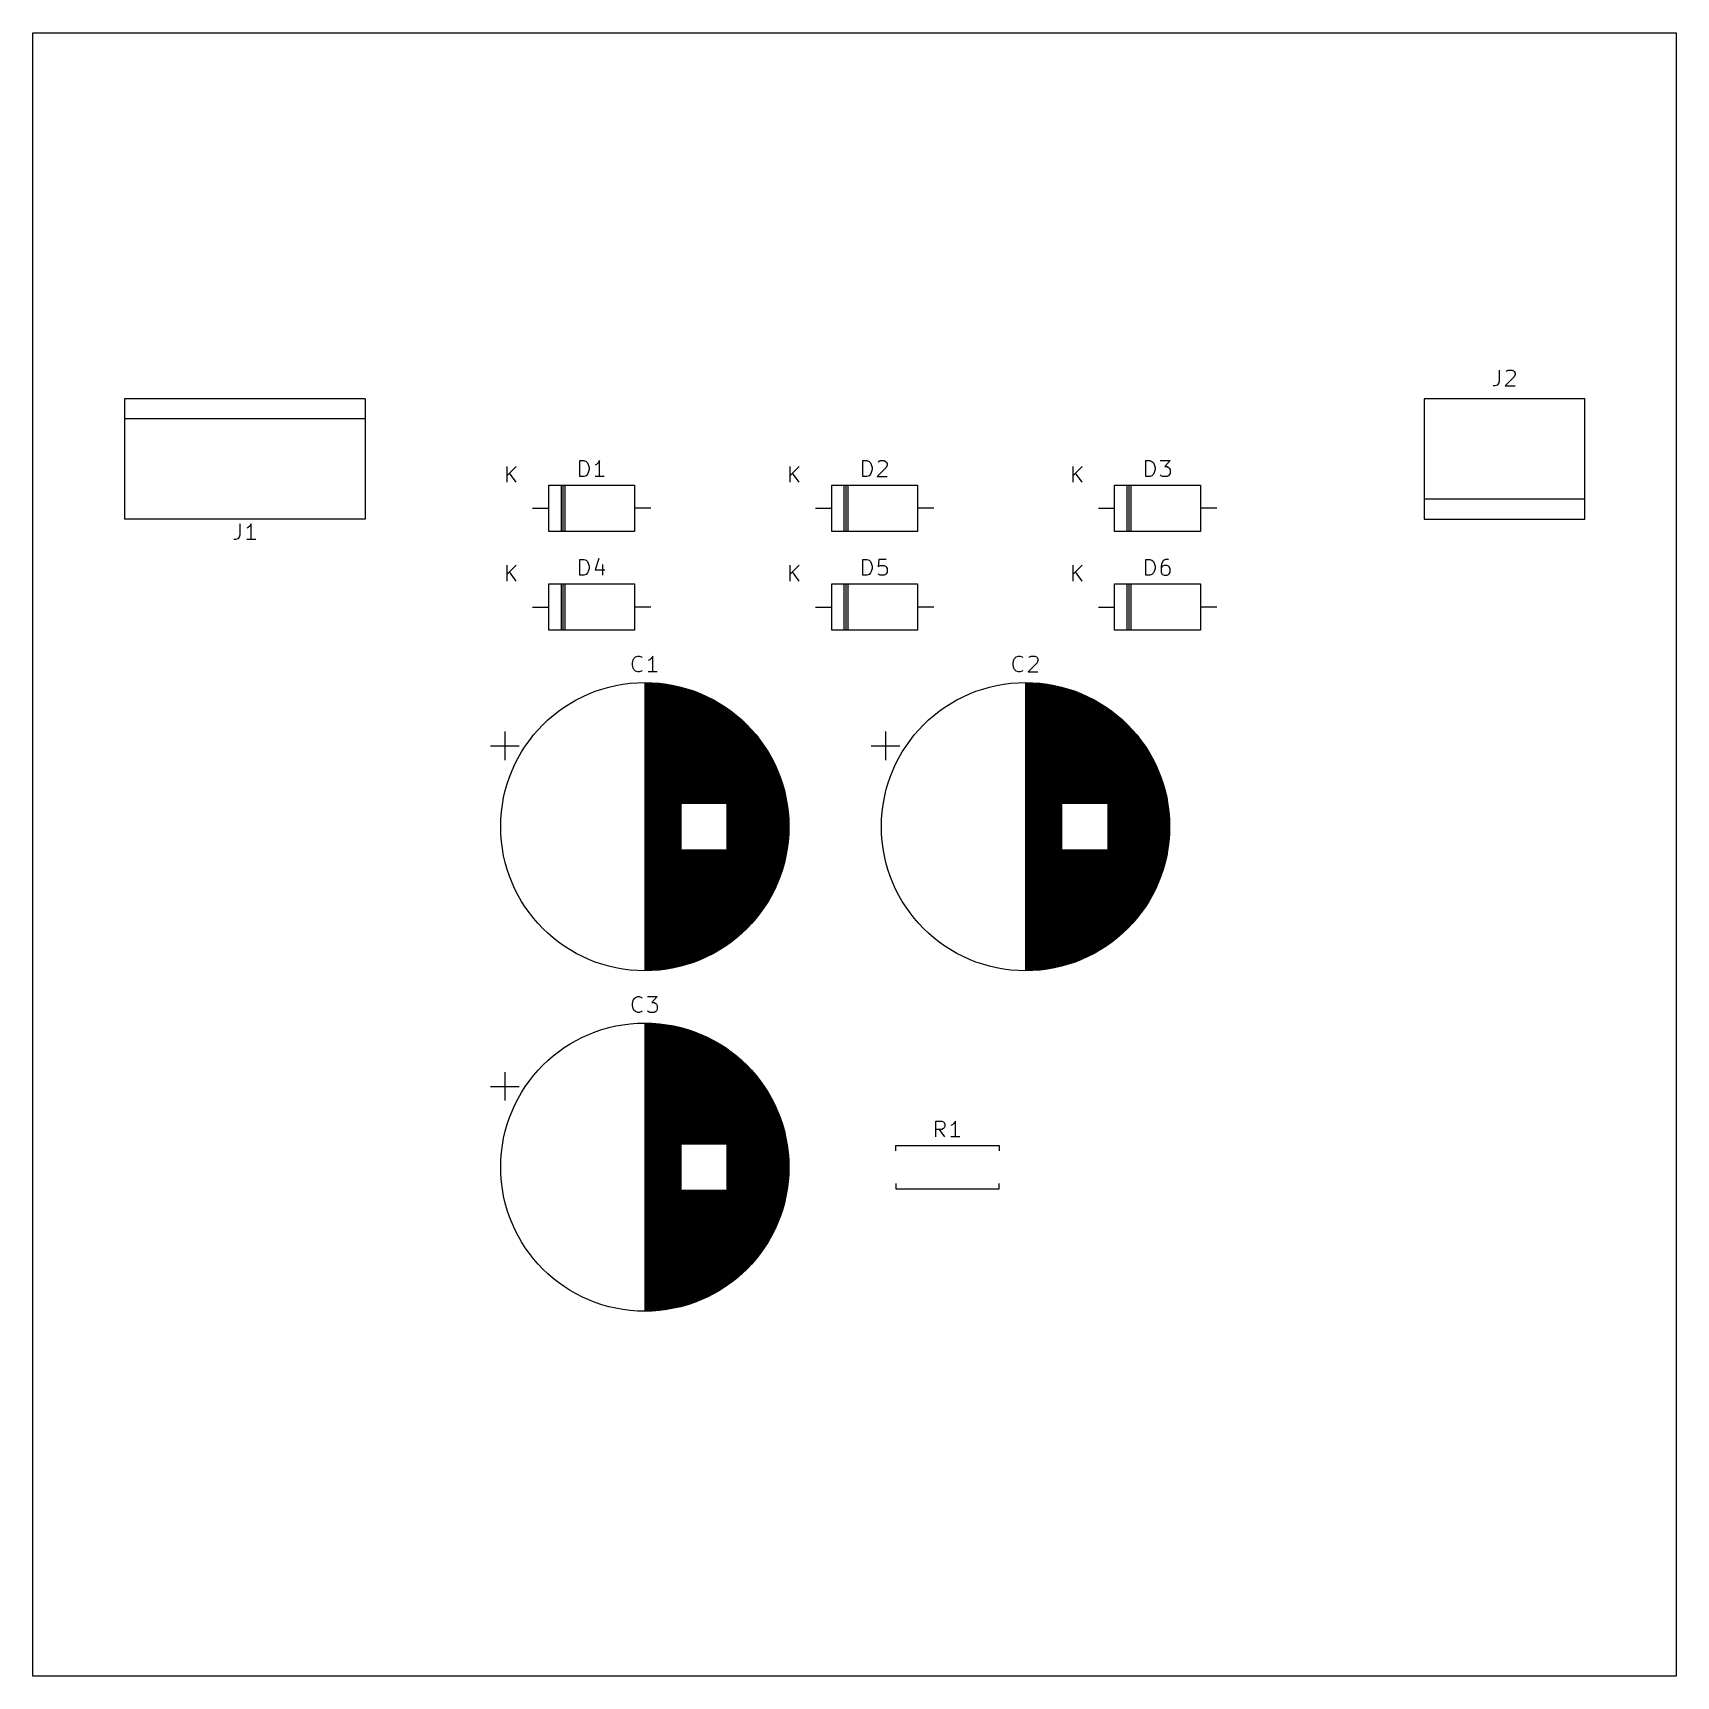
# Model space of a CAD drawing. Extents: x 20 to 124, y -124 to -20.
import ezdxf

# ---------------------------------------------------------------- set-up
doc = ezdxf.new("R2010")
doc.units = 0
doc.layers.add('LYELLOW', color=51, linetype='CONTINUOUS')
doc.layers.add('WHITE', color=7, linetype='CONTINUOUS')

msp = doc.modelspace()

# ---------------------------------------------------------------- linework, layer by layer
at = {"layer": 'LYELLOW', "linetype": 'CONTINUOUS'}
for p, q in [((112.806666, -41.337319), (112.806666, -42.051604)), ((113.235238, -41.432557), (113.282857, -41.384938)), ((113.282857, -41.384938), (113.378095, -41.337319)), ((113.378095, -41.337319), (113.61619, -41.337319)), ((113.61619, -41.337319), (113.711428, -41.384938)), ((113.711428, -41.384938), (113.759047, -41.432557)), ((113.759047, -41.432557), (113.806666, -41.527795)), ((113.806666, -41.527795), (113.806666, -41.623033)), ((112.520952, -42.337319), (112.425714, -42.337319)), ((112.663809, -42.2897), (112.520952, -42.337319)), ((112.759047, -42.194461), (112.663809, -42.2897)), ((112.806666, -42.051604), (112.759047, -42.194461)), ((113.759047, -41.76589), (113.187619, -42.337319)), ((113.187619, -42.337319), (113.806666, -42.337319)), ((113.806666, -41.623033), (113.759047, -41.76589)), ((25.79, -43.1525), (25.79, -50.7725)), ((41.03, -43.1525), (25.79, -43.1525)), ((41.03, -43.1525), (41.03, -50.7725)), ((108.06, -43.1525), (108.06, -50.7725)), ((118.22, -43.1525), (108.06, -43.1525)), ((118.22, -50.7725), (118.22, -43.1525)), ((41.03, -44.4225), (25.79, -44.4225)), ((50.023095, -48.442319), (50.023095, -47.442319)), ((50.594523, -47.442319), (50.023095, -48.013747)), ((54.626905, -48.072319), (54.626905, -47.072319)), ((54.626905, -47.072319), (54.865, -47.072319)), ((54.865, -47.072319), (55.007857, -47.119938)), ((55.007857, -47.119938), (55.103095, -47.215176)), ((55.103095, -47.215176), (55.150714, -47.310414)), ((55.150714, -47.834223), (55.103095, -47.929461)), ((55.150714, -47.310414), (55.198333, -47.50089)), ((55.198333, -47.643747), (55.150714, -47.834223)), ((55.198333, -47.50089), (55.198333, -47.643747)), ((55.674524, -47.310414), (55.579286, -47.358033)), ((55.769762, -47.215176), (55.674524, -47.310414)), ((55.865, -47.072319), (55.769762, -47.215176)), ((55.865, -48.072319), (55.865, -47.072319)), ((67.933095, -48.442319), (67.933095, -47.442319)), ((68.504523, -47.442319), (67.933095, -48.013747)), ((72.536905, -48.072319), (72.536905, -47.072319)), ((72.536905, -47.072319), (72.775, -47.072319)), ((72.775, -47.072319), (72.917857, -47.119938)), ((72.917857, -47.119938), (73.013095, -47.215176)), ((73.013095, -47.215176), (73.060714, -47.310414)), ((73.060714, -47.834223), (73.013095, -47.929461)), ((73.060714, -47.310414), (73.108333, -47.50089)), ((73.108333, -47.643747), (73.060714, -47.834223)), ((73.108333, -47.50089), (73.108333, -47.643747)), ((74.013095, -47.50089), (73.441667, -48.072319)), ((73.489286, -47.167557), (73.536905, -47.119938)), ((73.536905, -47.119938), (73.632143, -47.072319)), ((73.632143, -47.072319), (73.870238, -47.072319)), ((73.870238, -47.072319), (73.965476, -47.119938)), ((73.965476, -47.119938), (74.013095, -47.167557)), ((74.013095, -47.167557), (74.060714, -47.262795)), ((74.060714, -47.358033), (74.013095, -47.50089)), ((74.060714, -47.262795), (74.060714, -47.358033)), ((85.843095, -48.442319), (85.843095, -47.442319)), ((86.414523, -47.442319), (85.843095, -48.013747)), ((90.446905, -48.072319), (90.446905, -47.072319)), ((90.446905, -47.072319), (90.685, -47.072319)), ((90.685, -47.072319), (90.827857, -47.119938)), ((90.827857, -47.119938), (90.923095, -47.215176)), ((90.923095, -47.215176), (90.970714, -47.310414)), ((90.970714, -47.834223), (90.923095, -47.929461)), ((90.970714, -47.310414), (91.018333, -47.50089)), ((91.018333, -47.643747), (90.970714, -47.834223)), ((91.018333, -47.50089), (91.018333, -47.643747)), ((91.351667, -47.072319), (91.970714, -47.072319)), ((91.970714, -47.072319), (91.637381, -47.453271)), ((91.637381, -47.453271), (91.780238, -47.453271)), ((91.780238, -47.453271), (91.875476, -47.50089)), ((91.875476, -47.50089), (91.923095, -47.548509)), ((91.923095, -47.548509), (91.970714, -47.643747)), ((91.970714, -47.643747), (91.970714, -47.881842)), ((50.594523, -48.442319), (50.165952, -47.87089)), ((52.645, -48.6175), (58.085, -48.6175)), ((52.645, -51.5575), (52.645, -48.6175)), ((53.425, -48.6175), (53.425, -51.5575)), ((53.545, -48.6175), (53.545, -51.5575)), ((53.665, -48.6175), (53.665, -51.5575)), ((54.865, -48.072319), (54.626905, -48.072319)), ((55.007857, -48.0247), (54.865, -48.072319)), ((55.103095, -47.929461), (55.007857, -48.0247)), ((56.150714, -48.072319), (55.579286, -48.072319)), ((58.085, -48.6175), (58.085, -51.5575)), ((68.504523, -48.442319), (68.075952, -47.87089)), ((70.555, -48.6175), (75.995, -48.6175)), ((70.555, -51.5575), (70.555, -48.6175)), ((71.335, -48.6175), (71.335, -51.5575)), ((71.455, -48.6175), (71.455, -51.5575)), ((71.575, -48.6175), (71.575, -51.5575)), ((72.775, -48.072319), (72.536905, -48.072319)), ((72.917857, -48.0247), (72.775, -48.072319)), ((73.013095, -47.929461), (72.917857, -48.0247)), ((73.441667, -48.072319), (74.060714, -48.072319)), ((75.995, -48.6175), (75.995, -51.5575)), ((86.414523, -48.442319), (85.985952, -47.87089)), ((88.465, -48.6175), (93.905, -48.6175)), ((88.465, -51.5575), (88.465, -48.6175)), ((89.245, -48.6175), (89.245, -51.5575)), ((89.365, -48.6175), (89.365, -51.5575)), ((89.485, -48.6175), (89.485, -51.5575)), ((90.685, -48.072319), (90.446905, -48.072319)), ((90.827857, -48.0247), (90.685, -48.072319)), ((90.923095, -47.929461), (90.827857, -48.0247)), ((91.399286, -48.0247), (91.351667, -47.97708)), ((91.494524, -48.072319), (91.399286, -48.0247)), ((91.780238, -48.072319), (91.494524, -48.072319)), ((91.875476, -48.0247), (91.780238, -48.072319)), ((91.923095, -47.97708), (91.875476, -48.0247)), ((91.970714, -47.881842), (91.923095, -47.97708)), ((93.905, -48.6175), (93.905, -51.5575)), ((118.22, -49.5025), (108.06, -49.5025)), ((41.03, -50.7725), (25.79, -50.7725)), ((51.625, -50.0875), (52.645, -50.0875)), ((59.105, -50.0875), (58.085, -50.0875)), ((69.535, -50.0875), (70.555, -50.0875)), ((77.015, -50.0875), (75.995, -50.0875)), ((87.445, -50.0875), (88.465, -50.0875)), ((94.925, -50.0875), (93.905, -50.0875)), ((108.06, -50.7725), (118.22, -50.7725)), ((33.059047, -51.924461), (32.963809, -52.0197)), ((33.106666, -51.781604), (33.059047, -51.924461)), ((33.106666, -51.067319), (33.106666, -51.781604)), ((33.630476, -51.305414), (33.535238, -51.353033)), ((33.725714, -51.210176), (33.630476, -51.305414)), ((33.820952, -51.067319), (33.725714, -51.210176)), ((33.820952, -52.067319), (33.820952, -51.067319)), ((58.085, -51.5575), (52.645, -51.5575)), ((75.995, -51.5575), (70.555, -51.5575)), ((93.905, -51.5575), (88.465, -51.5575)), ((32.820952, -52.067319), (32.725714, -52.067319)), ((32.963809, -52.0197), (32.820952, -52.067319)), ((34.106666, -52.067319), (33.535238, -52.067319)), ((50.023095, -54.692319), (50.023095, -53.692319)), ((50.594523, -53.692319), (50.023095, -54.263747)), ((54.626905, -54.322319), (54.626905, -53.322319)), ((54.626905, -53.322319), (54.865, -53.322319)), ((54.865, -53.322319), (55.007857, -53.369938)), ((55.007857, -53.369938), (55.103095, -53.465176)), ((55.103095, -53.465176), (55.150714, -53.560414)), ((55.150714, -53.560414), (55.198333, -53.75089)), ((55.198333, -53.893747), (55.150714, -54.084223)), ((55.198333, -53.75089), (55.198333, -53.893747)), ((55.817381, -53.2747), (55.579286, -53.988985)), ((55.579286, -53.988985), (56.198333, -53.988985)), ((56.055476, -53.655652), (56.055476, -54.322319)), ((67.933095, -54.692319), (67.933095, -53.692319)), ((68.504523, -53.692319), (67.933095, -54.263747)), ((72.536905, -54.322319), (72.536905, -53.322319)), ((72.536905, -53.322319), (72.775, -53.322319)), ((72.775, -53.322319), (72.917857, -53.369938)), ((72.917857, -53.369938), (73.013095, -53.465176)), ((73.013095, -53.465176), (73.060714, -53.560414)), ((73.060714, -53.560414), (73.108333, -53.75089)), ((73.108333, -53.893747), (73.060714, -54.084223)), ((73.108333, -53.75089), (73.108333, -53.893747)), ((73.536905, -53.322319), (73.489286, -53.798509)), ((73.489286, -53.798509), (73.536905, -53.75089)), ((74.013095, -53.322319), (73.536905, -53.322319)), ((73.536905, -53.75089), (73.632143, -53.703271)), ((73.632143, -53.703271), (73.870238, -53.703271)), ((73.870238, -53.703271), (73.965476, -53.75089)), ((73.965476, -53.75089), (74.013095, -53.798509)), ((74.013095, -53.798509), (74.060714, -53.893747)), ((74.060714, -53.893747), (74.060714, -54.131842)), ((85.843095, -54.692319), (85.843095, -53.692319)), ((86.414523, -53.692319), (85.843095, -54.263747)), ((90.446905, -54.322319), (90.446905, -53.322319)), ((90.446905, -53.322319), (90.685, -53.322319)), ((90.685, -53.322319), (90.827857, -53.369938)), ((90.827857, -53.369938), (90.923095, -53.465176)), ((90.923095, -53.465176), (90.970714, -53.560414)), ((90.970714, -53.560414), (91.018333, -53.75089)), ((91.018333, -53.893747), (90.970714, -54.084223)), ((91.018333, -53.75089), (91.018333, -53.893747)), ((91.446905, -53.560414), (91.399286, -53.75089)), ((91.399286, -53.75089), (91.399286, -54.131842)), ((91.446905, -53.798509), (91.399286, -53.893747)), ((91.542143, -53.417557), (91.446905, -53.560414)), ((91.494524, -53.75089), (91.446905, -53.798509)), ((91.589762, -53.703271), (91.494524, -53.75089)), ((91.589762, -53.369938), (91.542143, -53.417557)), ((91.685, -53.322319), (91.589762, -53.369938)), ((91.780238, -53.703271), (91.589762, -53.703271)), ((91.875476, -53.322319), (91.685, -53.322319)), ((91.875476, -53.75089), (91.780238, -53.703271)), ((91.923095, -53.798509), (91.875476, -53.75089)), ((91.970714, -53.893747), (91.923095, -53.798509)), ((91.970714, -54.131842), (91.970714, -53.893747)), ((50.594523, -54.692319), (50.165952, -54.12089)), ((52.645, -54.8675), (58.085, -54.8675)), ((52.645, -57.8075), (52.645, -54.8675)), ((53.425, -54.8675), (53.425, -57.8075)), ((53.545, -54.8675), (53.545, -57.8075)), ((53.665, -54.8675), (53.665, -57.8075)), ((54.865, -54.322319), (54.626905, -54.322319)), ((55.007857, -54.2747), (54.865, -54.322319)), ((55.103095, -54.179461), (55.007857, -54.2747)), ((55.150714, -54.084223), (55.103095, -54.179461)), ((58.085, -54.8675), (58.085, -57.8075)), ((68.504523, -54.692319), (68.075952, -54.12089)), ((70.555, -54.8675), (75.995, -54.8675)), ((70.555, -57.8075), (70.555, -54.8675)), ((71.335, -54.8675), (71.335, -57.8075)), ((71.455, -54.8675), (71.455, -57.8075)), ((71.575, -54.8675), (71.575, -57.8075)), ((72.775, -54.322319), (72.536905, -54.322319)), ((72.917857, -54.2747), (72.775, -54.322319)), ((73.013095, -54.179461), (72.917857, -54.2747)), ((73.060714, -54.084223), (73.013095, -54.179461)), ((73.536905, -54.2747), (73.489286, -54.22708)), ((73.632143, -54.322319), (73.536905, -54.2747)), ((73.870238, -54.322319), (73.632143, -54.322319)), ((73.965476, -54.2747), (73.870238, -54.322319)), ((74.013095, -54.22708), (73.965476, -54.2747)), ((74.060714, -54.131842), (74.013095, -54.22708)), ((75.995, -54.8675), (75.995, -57.8075)), ((86.414523, -54.692319), (85.985952, -54.12089)), ((88.465, -54.8675), (93.905, -54.8675)), ((88.465, -57.8075), (88.465, -54.8675)), ((89.245, -54.8675), (89.245, -57.8075)), ((89.365, -54.8675), (89.365, -57.8075)), ((89.485, -54.8675), (89.485, -57.8075)), ((90.685, -54.322319), (90.446905, -54.322319)), ((90.827857, -54.2747), (90.685, -54.322319)), ((90.923095, -54.179461), (90.827857, -54.2747)), ((90.970714, -54.084223), (90.923095, -54.179461)), ((91.399286, -54.131842), (91.446905, -54.22708)), ((91.446905, -54.22708), (91.494524, -54.2747)), ((91.494524, -54.2747), (91.589762, -54.322319)), ((91.589762, -54.322319), (91.780238, -54.322319)), ((91.780238, -54.322319), (91.875476, -54.2747)), ((91.875476, -54.2747), (91.923095, -54.22708)), ((91.923095, -54.22708), (91.970714, -54.131842)), ((93.905, -54.8675), (93.905, -57.8075)), ((51.625, -56.3375), (52.645, -56.3375)), ((59.105, -56.3375), (58.085, -56.3375)), ((69.535, -56.3375), (70.555, -56.3375)), ((77.015, -56.3375), (75.995, -56.3375)), ((87.445, -56.3375), (88.465, -56.3375)), ((94.925, -56.3375), (93.905, -56.3375)), ((58.085, -57.8075), (52.645, -57.8075)), ((75.995, -57.8075), (70.555, -57.8075)), ((93.905, -57.8075), (88.465, -57.8075)), ((57.943686, -59.87089), (57.991305, -59.680414)), ((57.943686, -60.013747), (57.943686, -59.87089)), ((57.991305, -60.204223), (57.943686, -60.013747)), ((57.991305, -59.680414), (58.038924, -59.585176)), ((58.038924, -60.299461), (57.991305, -60.204223)), ((58.038924, -59.585176), (58.134162, -59.489938)), ((58.134162, -60.3947), (58.038924, -60.299461)), ((58.134162, -59.489938), (58.277019, -59.442319)), ((58.277019, -59.442319), (58.372257, -59.442319)), ((58.372257, -59.442319), (58.515114, -59.489938)), ((58.515114, -59.489938), (58.562733, -59.537557)), ((59.038924, -59.680414), (58.943686, -59.728033)), ((59.134162, -59.585176), (59.038924, -59.680414)), ((59.2294, -59.442319), (59.134162, -59.585176)), ((59.2294, -60.442319), (59.2294, -59.442319)), ((82.038186, -59.87089), (82.085805, -59.680414)), ((82.038186, -60.013747), (82.038186, -59.87089)), ((82.085805, -60.204223), (82.038186, -60.013747)), ((82.085805, -59.680414), (82.133424, -59.585176)), ((82.133424, -60.299461), (82.085805, -60.204223)), ((82.133424, -59.585176), (82.228662, -59.489938)), ((82.228662, -60.3947), (82.133424, -60.299461)), ((82.228662, -59.489938), (82.371519, -59.442319)), ((82.371519, -59.442319), (82.466757, -59.442319)), ((82.466757, -59.442319), (82.609614, -59.489938)), ((82.609614, -59.489938), (82.657233, -59.537557)), ((83.561995, -59.87089), (82.990567, -60.442319)), ((83.038186, -59.537557), (83.085805, -59.489938)), ((83.085805, -59.489938), (83.181043, -59.442319)), ((83.181043, -59.442319), (83.419138, -59.442319)), ((83.419138, -59.442319), (83.514376, -59.489938)), ((83.514376, -59.489938), (83.561995, -59.537557)), ((83.561995, -59.537557), (83.609614, -59.632795)), ((83.609614, -59.728033), (83.561995, -59.87089)), ((83.609614, -59.632795), (83.609614, -59.728033)), ((58.277019, -60.442319), (58.134162, -60.3947)), ((58.372257, -60.442319), (58.277019, -60.442319)), ((58.515114, -60.3947), (58.372257, -60.442319)), ((58.562733, -60.34708), (58.515114, -60.3947)), ((58.7294, -61.1575), (58.7294, -79.3175)), ((58.7694, -61.1575), (58.7694, -79.3175)), ((58.8094, -61.1575), (58.8094, -79.3175)), ((58.8494, -61.1585), (58.8494, -79.3165)), ((58.8894, -61.1585), (58.8894, -79.3165)), ((58.9294, -61.1595), (58.9294, -79.3155)), ((59.515114, -60.442319), (58.943686, -60.442319)), ((58.9694, -61.1605), (58.9694, -79.3145)), ((59.0094, -61.1615), (59.0094, -79.3135)), ((59.0494, -61.1635), (59.0494, -79.3115)), ((59.0894, -61.1645), (59.0894, -79.3105)), ((59.1294, -61.1665), (59.1294, -79.3085)), ((59.1694, -61.1685), (59.1694, -79.3065)), ((59.2094, -61.1705), (59.2094, -79.3045)), ((59.2494, -61.1725), (59.2494, -79.3025)), ((59.2894, -61.1745), (59.2894, -79.3005)), ((59.3294, -61.1775), (59.3294, -79.2975)), ((59.3694, -61.1795), (59.3694, -79.2955)), ((59.4094, -61.1825), (59.4094, -79.2925)), ((59.4494, -61.1855), (59.4494, -79.2895)), ((59.4894, -61.1895), (59.4894, -79.2855)), ((59.5294, -61.1925), (59.5294, -79.2825)), ((59.5694, -61.1965), (59.5694, -79.2785)), ((59.6094, -61.2005), (59.6094, -79.2745)), ((59.6494, -61.2045), (59.6494, -79.2705)), ((59.6894, -61.2085), (59.6894, -79.2665)), ((59.7294, -61.2125), (59.7294, -79.2625)), ((59.7694, -61.2165), (59.7694, -79.2585)), ((59.8094, -61.2215), (59.8094, -79.2535)), ((59.8494, -61.2265), (59.8494, -79.2485)), ((59.8894, -61.2315), (59.8894, -79.2435)), ((59.9294, -61.2365), (59.9294, -79.2385)), ((59.9694, -61.2425), (59.9694, -79.2325)), ((60.0094, -61.2475), (60.0094, -79.2275)), ((60.0494, -61.2535), (60.0494, -79.2215)), ((60.0894, -61.2595), (60.0894, -79.2155)), ((60.1294, -61.2655), (60.1294, -79.2095)), ((60.1694, -61.2715), (60.1694, -79.2035)), ((60.2094, -61.2785), (60.2094, -79.1965)), ((60.2494, -61.2855), (60.2494, -79.1895)), ((60.2894, -61.2915), (60.2894, -79.1835)), ((60.3294, -61.2985), (60.3294, -79.1765)), ((60.3694, -61.3065), (60.3694, -79.1685)), ((60.4094, -61.3135), (60.4094, -79.1615)), ((60.4494, -61.3215), (60.4494, -79.1535)), ((60.4894, -61.3285), (60.4894, -79.1465)), ((60.5294, -61.3365), (60.5294, -79.1385)), ((60.5694, -61.3455), (60.5694, -79.1295)), ((60.6094, -61.3535), (60.6094, -79.1215)), ((82.371519, -60.442319), (82.228662, -60.3947)), ((82.466757, -60.442319), (82.371519, -60.442319)), ((82.609614, -60.3947), (82.466757, -60.442319)), ((82.657233, -60.34708), (82.609614, -60.3947)), ((82.8239, -61.1575), (82.8239, -79.3175)), ((82.8639, -61.1575), (82.8639, -79.3175)), ((82.9039, -61.1575), (82.9039, -79.3175)), ((82.9439, -61.1585), (82.9439, -79.3165)), ((82.9839, -61.1585), (82.9839, -79.3165)), ((82.990567, -60.442319), (83.609614, -60.442319)), ((83.0239, -61.1595), (83.0239, -79.3155)), ((83.0639, -61.1605), (83.0639, -79.3145)), ((83.1039, -61.1615), (83.1039, -79.3135)), ((83.1439, -61.1635), (83.1439, -79.3115)), ((83.1839, -61.1645), (83.1839, -79.3105)), ((83.2239, -61.1665), (83.2239, -79.3085)), ((83.2639, -61.1685), (83.2639, -79.3065)), ((83.3039, -61.1705), (83.3039, -79.3045)), ((83.3439, -61.1725), (83.3439, -79.3025)), ((83.3839, -61.1745), (83.3839, -79.3005)), ((83.4239, -61.1775), (83.4239, -79.2975)), ((83.4639, -61.1795), (83.4639, -79.2955)), ((83.5039, -61.1825), (83.5039, -79.2925)), ((83.5439, -61.1855), (83.5439, -79.2895)), ((83.5839, -61.1895), (83.5839, -79.2855)), ((83.6239, -61.1925), (83.6239, -79.2825)), ((83.6639, -61.1965), (83.6639, -79.2785)), ((83.7039, -61.2005), (83.7039, -79.2745)), ((83.7439, -61.2045), (83.7439, -79.2705)), ((83.7839, -61.2085), (83.7839, -79.2665)), ((83.8239, -61.2125), (83.8239, -79.2625)), ((83.8639, -61.2165), (83.8639, -79.2585)), ((83.9039, -61.2215), (83.9039, -79.2535)), ((83.9439, -61.2265), (83.9439, -79.2485)), ((83.9839, -61.2315), (83.9839, -79.2435)), ((84.0239, -61.2365), (84.0239, -79.2385)), ((84.0639, -61.2425), (84.0639, -79.2325)), ((84.1039, -61.2475), (84.1039, -79.2275)), ((84.1439, -61.2535), (84.1439, -79.2215)), ((84.1839, -61.2595), (84.1839, -79.2155)), ((84.2239, -61.2655), (84.2239, -79.2095)), ((84.2639, -61.2715), (84.2639, -79.2035)), ((84.3039, -61.2785), (84.3039, -79.1965)), ((84.3439, -61.2855), (84.3439, -79.1895)), ((84.3839, -61.2915), (84.3839, -79.1835)), ((84.4239, -61.2985), (84.4239, -79.1765)), ((84.4639, -61.3065), (84.4639, -79.1685)), ((84.5039, -61.3135), (84.5039, -79.1615)), ((84.5439, -61.3215), (84.5439, -79.1535)), ((84.5839, -61.3285), (84.5839, -79.1465)), ((84.6239, -61.3365), (84.6239, -79.1385)), ((84.6639, -61.3455), (84.6639, -79.1295)), ((84.7039, -61.3535), (84.7039, -79.1215)), ((60.6494, -61.3615), (60.6494, -79.1135)), ((60.6894, -61.3705), (60.6894, -79.1045)), ((60.7294, -61.3795), (60.7294, -79.0955)), ((60.7694, -61.3885), (60.7694, -79.0865)), ((60.8094, -61.3975), (60.8094, -79.0775)), ((60.8494, -61.4075), (60.8494, -79.0675)), ((60.8894, -61.4165), (60.8894, -79.0585)), ((60.9294, -61.4265), (60.9294, -79.0485)), ((60.9694, -61.4365), (60.9694, -79.0385)), ((61.0094, -61.4475), (61.0094, -79.0275)), ((61.0494, -61.4575), (61.0494, -68.7975)), ((61.0894, -61.4685), (61.0894, -68.7975)), ((61.1294, -61.4785), (61.1294, -68.7975)), ((61.1694, -61.4895), (61.1694, -68.7975)), ((61.2094, -61.5015), (61.2094, -68.7975)), ((61.2494, -61.5125), (61.2494, -68.7975)), ((61.2894, -61.5245), (61.2894, -68.7975)), ((61.3294, -61.5355), (61.3294, -68.7975)), ((61.3694, -61.5475), (61.3694, -68.7975)), ((61.4094, -61.5605), (61.4094, -68.7975)), ((61.4494, -61.5725), (61.4494, -68.7975)), ((61.4894, -61.5855), (61.4894, -68.7975)), ((61.5294, -61.5975), (61.5294, -68.7975)), ((61.5694, -61.6105), (61.5694, -68.7975)), ((61.6094, -61.6245), (61.6094, -68.7975)), ((61.6494, -61.6375), (61.6494, -68.7975)), ((61.6894, -61.6515), (61.6894, -68.7975)), ((61.7294, -61.6655), (61.7294, -68.7975)), ((61.7694, -61.6795), (61.7694, -68.7975)), ((61.8094, -61.6935), (61.8094, -68.7975)), ((61.8494, -61.7075), (61.8494, -68.7975)), ((61.8894, -61.7225), (61.8894, -68.7975)), ((61.9294, -61.7375), (61.9294, -68.7975)), ((61.9694, -61.7525), (61.9694, -68.7975)), ((62.0094, -61.7675), (62.0094, -68.7975)), ((62.0494, -61.7835), (62.0494, -68.7975)), ((62.0894, -61.7995), (62.0894, -68.7975)), ((62.1294, -61.8145), (62.1294, -68.7975)), ((62.1694, -61.8315), (62.1694, -68.7975)), ((62.2094, -61.8475), (62.2094, -68.7975)), ((62.2494, -61.8645), (62.2494, -68.7975)), ((62.2894, -61.8815), (62.2894, -68.7975)), ((62.3294, -61.8985), (62.3294, -68.7975)), ((62.3694, -61.9155), (62.3694, -68.7975)), ((62.4094, -61.9325), (62.4094, -68.7975)), ((62.4494, -61.9505), (62.4494, -68.7975)), ((62.4894, -61.9685), (62.4894, -68.7975)), ((62.5294, -61.9865), (62.5294, -68.7975)), ((62.5694, -62.0055), (62.5694, -68.7975)), ((62.6094, -62.0245), (62.6094, -68.7975)), ((62.6494, -62.0425), (62.6494, -68.7975)), ((62.6894, -62.0625), (62.6894, -68.7975)), ((62.7294, -62.0815), (62.7294, -68.7975)), ((62.7694, -62.1015), (62.7694, -68.7975)), ((62.8094, -62.1215), (62.8094, -68.7975)), ((62.8494, -62.1415), (62.8494, -68.7975)), ((62.8894, -62.1615), (62.8894, -68.7975)), ((62.9294, -62.1825), (62.9294, -68.7975)), ((62.9694, -62.2035), (62.9694, -68.7975)), ((63.0094, -62.2245), (63.0094, -68.7975)), ((63.0494, -62.2455), (63.0494, -68.7975)), ((63.0894, -62.2675), (63.0894, -68.7975)), ((63.1294, -62.2895), (63.1294, -68.7975)), ((63.1694, -62.3115), (63.1694, -68.7975)), ((63.2094, -62.3335), (63.2094, -68.7975)), ((63.2494, -62.3565), (63.2494, -68.7975)), ((63.2894, -62.3795), (63.2894, -68.7975)), ((84.7439, -61.3615), (84.7439, -79.1135)), ((84.7839, -61.3705), (84.7839, -79.1045)), ((84.8239, -61.3795), (84.8239, -79.0955)), ((84.8639, -61.3885), (84.8639, -79.0865)), ((84.9039, -61.3975), (84.9039, -79.0775)), ((84.9439, -61.4075), (84.9439, -79.0675)), ((84.9839, -61.4165), (84.9839, -79.0585)), ((85.0239, -61.4265), (85.0239, -79.0485)), ((85.0639, -61.4365), (85.0639, -79.0385)), ((85.1039, -61.4475), (85.1039, -79.0275)), ((85.1439, -61.4575), (85.1439, -68.7975)), ((85.1839, -61.4685), (85.1839, -68.7975)), ((85.2239, -61.4785), (85.2239, -68.7975)), ((85.2639, -61.4895), (85.2639, -68.7975)), ((85.3039, -61.5015), (85.3039, -68.7975)), ((85.3439, -61.5125), (85.3439, -68.7975)), ((85.3839, -61.5245), (85.3839, -68.7975)), ((85.4239, -61.5355), (85.4239, -68.7975)), ((85.4639, -61.5475), (85.4639, -68.7975)), ((85.5039, -61.5605), (85.5039, -68.7975)), ((85.5439, -61.5725), (85.5439, -68.7975)), ((85.5839, -61.5855), (85.5839, -68.7975)), ((85.6239, -61.5975), (85.6239, -68.7975)), ((85.6639, -61.6105), (85.6639, -68.7975)), ((85.7039, -61.6245), (85.7039, -68.7975)), ((85.7439, -61.6375), (85.7439, -68.7975)), ((85.7839, -61.6515), (85.7839, -68.7975)), ((85.8239, -61.6655), (85.8239, -68.7975)), ((85.8639, -61.6795), (85.8639, -68.7975)), ((85.9039, -61.6935), (85.9039, -68.7975)), ((85.9439, -61.7075), (85.9439, -68.7975)), ((85.9839, -61.7225), (85.9839, -68.7975)), ((86.0239, -61.7375), (86.0239, -68.7975)), ((86.0639, -61.7525), (86.0639, -68.7975)), ((86.1039, -61.7675), (86.1039, -68.7975)), ((86.1439, -61.7835), (86.1439, -68.7975)), ((86.1839, -61.7995), (86.1839, -68.7975)), ((86.2239, -61.8145), (86.2239, -68.7975)), ((86.2639, -61.8315), (86.2639, -68.7975)), ((86.3039, -61.8475), (86.3039, -68.7975)), ((86.3439, -61.8645), (86.3439, -68.7975)), ((86.3839, -61.8815), (86.3839, -68.7975)), ((86.4239, -61.8985), (86.4239, -68.7975)), ((86.4639, -61.9155), (86.4639, -68.7975)), ((86.5039, -61.9325), (86.5039, -68.7975)), ((86.5439, -61.9505), (86.5439, -68.7975)), ((86.5839, -61.9685), (86.5839, -68.7975)), ((86.6239, -61.9865), (86.6239, -68.7975)), ((86.6639, -62.0055), (86.6639, -68.7975)), ((86.7039, -62.0245), (86.7039, -68.7975)), ((86.7439, -62.0425), (86.7439, -68.7975)), ((86.7839, -62.0625), (86.7839, -68.7975)), ((86.8239, -62.0815), (86.8239, -68.7975)), ((86.8639, -62.1015), (86.8639, -68.7975)), ((86.9039, -62.1215), (86.9039, -68.7975)), ((86.9439, -62.1415), (86.9439, -68.7975)), ((86.9839, -62.1615), (86.9839, -68.7975)), ((87.0239, -62.1825), (87.0239, -68.7975)), ((87.0639, -62.2035), (87.0639, -68.7975)), ((87.1039, -62.2245), (87.1039, -68.7975)), ((87.1439, -62.2455), (87.1439, -68.7975)), ((87.1839, -62.2675), (87.1839, -68.7975)), ((87.2239, -62.2895), (87.2239, -68.7975)), ((87.2639, -62.3115), (87.2639, -68.7975)), ((87.3039, -62.3335), (87.3039, -68.7975)), ((87.3439, -62.3565), (87.3439, -68.7975)), ((87.3839, -62.3795), (87.3839, -68.7975)), ((63.3294, -62.4025), (63.3294, -68.7975)), ((63.3694, -62.4265), (63.3694, -68.7975)), ((63.4094, -62.4495), (63.4094, -68.7975)), ((63.4494, -62.4735), (63.4494, -68.7975)), ((63.4894, -62.4985), (63.4894, -68.7975)), ((63.5294, -62.5225), (63.5294, -68.7975)), ((63.5694, -62.5475), (63.5694, -68.7975)), ((63.6094, -62.5725), (63.6094, -68.7975)), ((63.6494, -62.5985), (63.6494, -68.7975)), ((63.6894, -62.6245), (63.6894, -68.7975)), ((63.7294, -62.6505), (63.7294, -68.7975)), ((63.7694, -62.6765), (63.7694, -68.7975)), ((63.8094, -62.7035), (63.8094, -68.7975)), ((63.8494, -62.7305), (63.8494, -68.7975)), ((63.8894, -62.7575), (63.8894, -68.7975)), ((63.9294, -62.7855), (63.9294, -77.6895)), ((63.9694, -62.8135), (63.9694, -77.6615)), ((64.0094, -62.8415), (64.0094, -77.6335)), ((64.0494, -62.8695), (64.0494, -77.6055)), ((64.0894, -62.8985), (64.0894, -77.5765)), ((64.1294, -62.9285), (64.1294, -77.5465)), ((64.1694, -62.9575), (64.1694, -77.5175)), ((64.2094, -62.9875), (64.2094, -77.4875)), ((64.2494, -63.0175), (64.2494, -77.4575)), ((64.2894, -63.0485), (64.2894, -77.4265)), ((64.3294, -63.0795), (64.3294, -77.3955)), ((64.3694, -63.1105), (64.3694, -77.3645)), ((64.4094, -63.1425), (64.4094, -77.3325)), ((64.4494, -63.1745), (64.4494, -77.3005)), ((64.4894, -63.2065), (64.4894, -77.2685)), ((64.5294, -63.2395), (64.5294, -77.2355)), ((64.5694, -63.2725), (64.5694, -77.2025)), ((64.6094, -63.3065), (64.6094, -77.1685)), ((64.6494, -63.3405), (64.6494, -77.1345)), ((64.6894, -63.3745), (64.6894, -77.1005)), ((64.7294, -63.4095), (64.7294, -77.0655)), ((87.4239, -62.4025), (87.4239, -68.7975)), ((87.4639, -62.4265), (87.4639, -68.7975)), ((87.5039, -62.4495), (87.5039, -68.7975)), ((87.5439, -62.4735), (87.5439, -68.7975)), ((87.5839, -62.4985), (87.5839, -68.7975)), ((87.6239, -62.5225), (87.6239, -68.7975)), ((87.6639, -62.5475), (87.6639, -68.7975)), ((87.7039, -62.5725), (87.7039, -68.7975)), ((87.7439, -62.5985), (87.7439, -68.7975)), ((87.7839, -62.6245), (87.7839, -68.7975)), ((87.8239, -62.6505), (87.8239, -68.7975)), ((87.8639, -62.6765), (87.8639, -68.7975)), ((87.9039, -62.7035), (87.9039, -68.7975)), ((87.9439, -62.7305), (87.9439, -68.7975)), ((87.9839, -62.7575), (87.9839, -68.7975)), ((88.0239, -62.7855), (88.0239, -77.6895)), ((88.0639, -62.8135), (88.0639, -77.6615)), ((88.1039, -62.8415), (88.1039, -77.6335)), ((88.1439, -62.8695), (88.1439, -77.6055)), ((88.1839, -62.8985), (88.1839, -77.5765)), ((88.2239, -62.9285), (88.2239, -77.5465)), ((88.2639, -62.9575), (88.2639, -77.5175)), ((88.3039, -62.9875), (88.3039, -77.4875)), ((88.3439, -63.0175), (88.3439, -77.4575)), ((88.3839, -63.0485), (88.3839, -77.4265)), ((88.4239, -63.0795), (88.4239, -77.3955)), ((88.4639, -63.1105), (88.4639, -77.3645)), ((88.5039, -63.1425), (88.5039, -77.3325)), ((88.5439, -63.1745), (88.5439, -77.3005)), ((88.5839, -63.2065), (88.5839, -77.2685)), ((88.6239, -63.2395), (88.6239, -77.2355)), ((88.6639, -63.2725), (88.6639, -77.2025)), ((88.7039, -63.3065), (88.7039, -77.1685)), ((88.7439, -63.3405), (88.7439, -77.1345)), ((88.7839, -63.3745), (88.7839, -77.1005)), ((88.8239, -63.4095), (88.8239, -77.0655)), ((49.86996, -64.2225), (49.86996, -66.0225)), ((64.7694, -63.4445), (64.7694, -77.0305)), ((64.8094, -63.4795), (64.8094, -76.9955)), ((64.8494, -63.5155), (64.8494, -76.9595)), ((64.8894, -63.5525), (64.8894, -76.9225)), ((64.9294, -63.5895), (64.9294, -76.8855)), ((64.9694, -63.6265), (64.9694, -76.8485)), ((65.0094, -63.6645), (65.0094, -76.8105)), ((65.0494, -63.7025), (65.0494, -76.7725)), ((65.0894, -63.7415), (65.0894, -76.7335)), ((65.1294, -63.7805), (65.1294, -76.6945)), ((65.1694, -63.8195), (65.1694, -76.6555)), ((65.2094, -63.8605), (65.2094, -76.6145)), ((65.2494, -63.9005), (65.2494, -76.5745)), ((65.2894, -63.9415), (65.2894, -76.5335)), ((65.3294, -63.9835), (65.3294, -76.4915)), ((65.3694, -64.0255), (65.3694, -76.4495)), ((65.4094, -64.0685), (65.4094, -76.4065)), ((65.4494, -64.1115), (65.4494, -76.3635)), ((65.4894, -64.1555), (65.4894, -76.3195)), ((65.5294, -64.2005), (65.5294, -76.2745)), ((65.5694, -64.2455), (65.5694, -76.2295)), ((65.6094, -64.2905), (65.6094, -76.1845)), ((65.6494, -64.3375), (65.6494, -76.1375)), ((65.6894, -64.3845), (65.6894, -76.0905)), ((65.7294, -64.4315), (65.7294, -76.0435)), ((65.7694, -64.4795), (65.7694, -75.9955)), ((73.96446, -64.2225), (73.96446, -66.0225)), ((88.8639, -63.4445), (88.8639, -77.0305)), ((88.9039, -63.4795), (88.9039, -76.9955)), ((88.9439, -63.5155), (88.9439, -76.9595)), ((88.9839, -63.5525), (88.9839, -76.9225)), ((89.0239, -63.5895), (89.0239, -76.8855)), ((89.0639, -63.6265), (89.0639, -76.8485)), ((89.1039, -63.6645), (89.1039, -76.8105)), ((89.1439, -63.7025), (89.1439, -76.7725)), ((89.1839, -63.7415), (89.1839, -76.7335)), ((89.2239, -63.7805), (89.2239, -76.6945)), ((89.2639, -63.8195), (89.2639, -76.6555)), ((89.3039, -63.8605), (89.3039, -76.6145)), ((89.3439, -63.9005), (89.3439, -76.5745)), ((89.3839, -63.9415), (89.3839, -76.5335)), ((89.4239, -63.9835), (89.4239, -76.4915)), ((89.4639, -64.0255), (89.4639, -76.4495)), ((89.5039, -64.0685), (89.5039, -76.4065)), ((89.5439, -64.1115), (89.5439, -76.3635)), ((89.5839, -64.1555), (89.5839, -76.3195)), ((89.6239, -64.2005), (89.6239, -76.2745)), ((89.6639, -64.2455), (89.6639, -76.2295)), ((89.7039, -64.2905), (89.7039, -76.1845)), ((89.7439, -64.3375), (89.7439, -76.1375)), ((89.7839, -64.3845), (89.7839, -76.0905)), ((89.8239, -64.4315), (89.8239, -76.0435)), ((89.8639, -64.4795), (89.8639, -75.9955)), ((48.96996, -65.1225), (50.76996, -65.1225)), ((65.8094, -64.5285), (65.8094, -75.9465)), ((65.8494, -64.5785), (65.8494, -75.8965)), ((65.8894, -64.6285), (65.8894, -75.8465)), ((65.9294, -64.6795), (65.9294, -75.7955)), ((65.9694, -64.7315), (65.9694, -75.7435)), ((66.0094, -64.7845), (66.0094, -75.6905)), ((66.0494, -64.8375), (66.0494, -75.6375)), ((66.0894, -64.8915), (66.0894, -75.5835)), ((66.1294, -64.9465), (66.1294, -75.5285)), ((66.1694, -65.0025), (66.1694, -75.4725)), ((66.2094, -65.0595), (66.2094, -75.4155)), ((66.2494, -65.1175), (66.2494, -75.3575)), ((66.2894, -65.1765), (66.2894, -75.2985)), ((66.3294, -65.2365), (66.3294, -75.2385)), ((66.3694, -65.2975), (66.3694, -75.1775)), ((66.4094, -65.3585), (66.4094, -75.1165)), ((66.4494, -65.4215), (66.4494, -75.0535)), ((66.4894, -65.4865), (66.4894, -74.9885)), ((73.06446, -65.1225), (74.86446, -65.1225)), ((89.9039, -64.5285), (89.9039, -75.9465)), ((89.9439, -64.5785), (89.9439, -75.8965)), ((89.9839, -64.6285), (89.9839, -75.8465)), ((90.0239, -64.6795), (90.0239, -75.7955)), ((90.0639, -64.7315), (90.0639, -75.7435)), ((90.1039, -64.7845), (90.1039, -75.6905)), ((90.1439, -64.8375), (90.1439, -75.6375)), ((90.1839, -64.8915), (90.1839, -75.5835)), ((90.2239, -64.9465), (90.2239, -75.5285)), ((90.2639, -65.0025), (90.2639, -75.4725)), ((90.3039, -65.0595), (90.3039, -75.4155)), ((90.3439, -65.1175), (90.3439, -75.3575)), ((90.3839, -65.1765), (90.3839, -75.2985)), ((90.4239, -65.2365), (90.4239, -75.2385)), ((90.4639, -65.2975), (90.4639, -75.1775)), ((90.5039, -65.3585), (90.5039, -75.1165)), ((90.5439, -65.4215), (90.5439, -75.0535)), ((90.5839, -65.4865), (90.5839, -74.9885)), ((66.5294, -65.5515), (66.5294, -74.9235)), ((66.5694, -65.6185), (66.5694, -74.8565)), ((66.6094, -65.6865), (66.6094, -74.7885)), ((66.6494, -65.7555), (66.6494, -74.7195)), ((66.6894, -65.8265), (66.6894, -74.6485)), ((66.7294, -65.8985), (66.7294, -74.5765)), ((66.7694, -65.9725), (66.7694, -74.5025)), ((66.8094, -66.0485), (66.8094, -74.4265)), ((66.8494, -66.1255), (66.8494, -74.3495)), ((66.8894, -66.2045), (66.8894, -74.2705)), ((66.9294, -66.2855), (66.9294, -74.1895)), ((66.9694, -66.3685), (66.9694, -74.1065)), ((67.0094, -66.4545), (67.0094, -74.0205)), ((67.0494, -66.5425), (67.0494, -73.9325)), ((90.6239, -65.5515), (90.6239, -74.9235)), ((90.6639, -65.6185), (90.6639, -74.8565)), ((90.7039, -65.6865), (90.7039, -74.7885)), ((90.7439, -65.7555), (90.7439, -74.7195)), ((90.7839, -65.8265), (90.7839, -74.6485)), ((90.8239, -65.8985), (90.8239, -74.5765)), ((90.8639, -65.9725), (90.8639, -74.5025)), ((90.9039, -66.0485), (90.9039, -74.4265)), ((90.9439, -66.1255), (90.9439, -74.3495)), ((90.9839, -66.2045), (90.9839, -74.2705)), ((91.0239, -66.2855), (91.0239, -74.1895)), ((91.0639, -66.3685), (91.0639, -74.1065)), ((91.1039, -66.4545), (91.1039, -74.0205)), ((91.1439, -66.5425), (91.1439, -73.9325)), ((67.0894, -66.6325), (67.0894, -73.8425)), ((67.1294, -66.7255), (67.1294, -73.7495)), ((67.1694, -66.8215), (67.1694, -73.6535)), ((67.2094, -66.9215), (67.2094, -73.5535)), ((67.2494, -67.0245), (67.2494, -73.4505)), ((67.2894, -67.1305), (67.2894, -73.3445)), ((67.3294, -67.2415), (67.3294, -73.2335)), ((67.3694, -67.3575), (67.3694, -73.1175)), ((67.4094, -67.4785), (67.4094, -72.9965)), ((91.1839, -66.6325), (91.1839, -73.8425)), ((91.2239, -66.7255), (91.2239, -73.7495)), ((91.2639, -66.8215), (91.2639, -73.6535)), ((91.3039, -66.9215), (91.3039, -73.5535)), ((91.3439, -67.0245), (91.3439, -73.4505)), ((91.3839, -67.1305), (91.3839, -73.3445)), ((91.4239, -67.2415), (91.4239, -73.2335)), ((91.4639, -67.3575), (91.4639, -73.1175)), ((91.5039, -67.4785), (91.5039, -72.9965)), ((67.4494, -67.6065), (67.4494, -72.8685)), ((67.4894, -67.7405), (67.4894, -72.7345)), ((67.5294, -67.8825), (67.5294, -72.5925)), ((67.5694, -68.0355), (67.5694, -72.4395)), ((67.6094, -68.1995), (67.6094, -72.2755)), ((67.6494, -68.3785), (67.6494, -72.0965)), ((67.6894, -68.5765), (67.6894, -71.8985)), ((91.5439, -67.6065), (91.5439, -72.8685)), ((91.5839, -67.7405), (91.5839, -72.7345)), ((91.6239, -67.8825), (91.6239, -72.5925)), ((91.6639, -68.0355), (91.6639, -72.4395)), ((91.7039, -68.1995), (91.7039, -72.2755)), ((91.7439, -68.3785), (91.7439, -72.0965)), ((91.7839, -68.5765), (91.7839, -71.8985)), ((67.7294, -68.8025), (67.7294, -71.6725)), ((67.7694, -69.0725), (67.7694, -71.4025)), ((67.8094, -69.4245), (67.8094, -71.0505)), ((91.8239, -68.8025), (91.8239, -71.6725)), ((91.8639, -69.0725), (91.8639, -71.4025)), ((91.9039, -69.4245), (91.9039, -71.0505)), ((67.8494, -70.2775), (67.8494, -70.1975)), ((91.9439, -70.2775), (91.9439, -70.1975)), ((61.0494, -71.6775), (61.0494, -79.0175)), ((61.0894, -71.6775), (61.0894, -79.0065)), ((61.1294, -71.6775), (61.1294, -78.9965)), ((61.1694, -71.6775), (61.1694, -78.9855)), ((61.2094, -71.6775), (61.2094, -78.9735)), ((61.2494, -71.6775), (61.2494, -78.9625)), ((61.2894, -71.6775), (61.2894, -78.9505)), ((61.3294, -71.6775), (61.3294, -78.9395)), ((61.3694, -71.6775), (61.3694, -78.9275)), ((61.4094, -71.6775), (61.4094, -78.9145)), ((61.4494, -71.6775), (61.4494, -78.9025)), ((61.4894, -71.6775), (61.4894, -78.8895)), ((61.5294, -71.6775), (61.5294, -78.8775)), ((61.5694, -71.6775), (61.5694, -78.8645)), ((61.6094, -71.6775), (61.6094, -78.8505)), ((61.6494, -71.6775), (61.6494, -78.8375)), ((61.6894, -71.6775), (61.6894, -78.8235)), ((61.7294, -71.6775), (61.7294, -78.8095)), ((61.7694, -71.6775), (61.7694, -78.7955)), ((61.8094, -71.6775), (61.8094, -78.7815)), ((61.8494, -71.6775), (61.8494, -78.7675)), ((61.8894, -71.6775), (61.8894, -78.7525)), ((61.9294, -71.6775), (61.9294, -78.7375)), ((61.9694, -71.6775), (61.9694, -78.7225)), ((62.0094, -71.6775), (62.0094, -78.7075)), ((62.0494, -71.6775), (62.0494, -78.6915)), ((62.0894, -71.6775), (62.0894, -78.6755)), ((62.1294, -71.6775), (62.1294, -78.6605)), ((62.1694, -71.6775), (62.1694, -78.6435)), ((62.2094, -71.6775), (62.2094, -78.6275)), ((62.2494, -71.6775), (62.2494, -78.6105)), ((62.2894, -71.6775), (62.2894, -78.5935)), ((62.3294, -71.6775), (62.3294, -78.5765)), ((62.3694, -71.6775), (62.3694, -78.5595)), ((62.4094, -71.6775), (62.4094, -78.5425)), ((62.4494, -71.6775), (62.4494, -78.5245)), ((62.4894, -71.6775), (62.4894, -78.5065)), ((62.5294, -71.6775), (62.5294, -78.4885)), ((62.5694, -71.6775), (62.5694, -78.4695)), ((62.6094, -71.6775), (62.6094, -78.4505)), ((62.6494, -71.6775), (62.6494, -78.4325)), ((62.6894, -71.6775), (62.6894, -78.4125)), ((62.7294, -71.6775), (62.7294, -78.3935)), ((62.7694, -71.6775), (62.7694, -78.3735)), ((62.8094, -71.6775), (62.8094, -78.3535)), ((62.8494, -71.6775), (62.8494, -78.3335)), ((62.8894, -71.6775), (62.8894, -78.3135)), ((62.9294, -71.6775), (62.9294, -78.2925)), ((62.9694, -71.6775), (62.9694, -78.2715)), ((63.0094, -71.6775), (63.0094, -78.2505)), ((63.0494, -71.6775), (63.0494, -78.2295)), ((63.0894, -71.6775), (63.0894, -78.2075)), ((63.1294, -71.6775), (63.1294, -78.1855)), ((63.1694, -71.6775), (63.1694, -78.1635)), ((63.2094, -71.6775), (63.2094, -78.1415)), ((63.2494, -71.6775), (63.2494, -78.1185)), ((63.2894, -71.6775), (63.2894, -78.0955)), ((63.3294, -71.6775), (63.3294, -78.0725)), ((63.3694, -71.6775), (63.3694, -78.0485)), ((63.4094, -71.6775), (63.4094, -78.0255)), ((63.4494, -71.6775), (63.4494, -78.0015)), ((63.4894, -71.6775), (63.4894, -77.9765)), ((63.5294, -71.6775), (63.5294, -77.9525)), ((63.5694, -71.6775), (63.5694, -77.9275)), ((63.6094, -71.6775), (63.6094, -77.9025)), ((63.6494, -71.6775), (63.6494, -77.8765)), ((63.6894, -71.6775), (63.6894, -77.8505)), ((63.7294, -71.6775), (63.7294, -77.8245)), ((63.7694, -71.6775), (63.7694, -77.7985)), ((63.8094, -71.6775), (63.8094, -77.7715)), ((63.8494, -71.6775), (63.8494, -77.7445)), ((63.8894, -71.6775), (63.8894, -77.7175)), ((85.1439, -71.6775), (85.1439, -79.0175)), ((85.1839, -71.6775), (85.1839, -79.0065)), ((85.2239, -71.6775), (85.2239, -78.9965)), ((85.2639, -71.6775), (85.2639, -78.9855)), ((85.3039, -71.6775), (85.3039, -78.9735)), ((85.3439, -71.6775), (85.3439, -78.9625)), ((85.3839, -71.6775), (85.3839, -78.9505)), ((85.4239, -71.6775), (85.4239, -78.9395)), ((85.4639, -71.6775), (85.4639, -78.9275)), ((85.5039, -71.6775), (85.5039, -78.9145)), ((85.5439, -71.6775), (85.5439, -78.9025)), ((85.5839, -71.6775), (85.5839, -78.8895)), ((85.6239, -71.6775), (85.6239, -78.8775)), ((85.6639, -71.6775), (85.6639, -78.8645)), ((85.7039, -71.6775), (85.7039, -78.8505)), ((85.7439, -71.6775), (85.7439, -78.8375)), ((85.7839, -71.6775), (85.7839, -78.8235)), ((85.8239, -71.6775), (85.8239, -78.8095)), ((85.8639, -71.6775), (85.8639, -78.7955)), ((85.9039, -71.6775), (85.9039, -78.7815)), ((85.9439, -71.6775), (85.9439, -78.7675)), ((85.9839, -71.6775), (85.9839, -78.7525)), ((86.0239, -71.6775), (86.0239, -78.7375)), ((86.0639, -71.6775), (86.0639, -78.7225)), ((86.1039, -71.6775), (86.1039, -78.7075)), ((86.1439, -71.6775), (86.1439, -78.6915)), ((86.1839, -71.6775), (86.1839, -78.6755)), ((86.2239, -71.6775), (86.2239, -78.6605)), ((86.2639, -71.6775), (86.2639, -78.6435)), ((86.3039, -71.6775), (86.3039, -78.6275)), ((86.3439, -71.6775), (86.3439, -78.6105)), ((86.3839, -71.6775), (86.3839, -78.5935)), ((86.4239, -71.6775), (86.4239, -78.5765)), ((86.4639, -71.6775), (86.4639, -78.5595)), ((86.5039, -71.6775), (86.5039, -78.5425)), ((86.5439, -71.6775), (86.5439, -78.5245)), ((86.5839, -71.6775), (86.5839, -78.5065)), ((86.6239, -71.6775), (86.6239, -78.4885)), ((86.6639, -71.6775), (86.6639, -78.4695)), ((86.7039, -71.6775), (86.7039, -78.4505)), ((86.7439, -71.6775), (86.7439, -78.4325)), ((86.7839, -71.6775), (86.7839, -78.4125)), ((86.8239, -71.6775), (86.8239, -78.3935)), ((86.8639, -71.6775), (86.8639, -78.3735)), ((86.9039, -71.6775), (86.9039, -78.3535)), ((86.9439, -71.6775), (86.9439, -78.3335)), ((86.9839, -71.6775), (86.9839, -78.3135)), ((87.0239, -71.6775), (87.0239, -78.2925)), ((87.0639, -71.6775), (87.0639, -78.2715)), ((87.1039, -71.6775), (87.1039, -78.2505)), ((87.1439, -71.6775), (87.1439, -78.2295)), ((87.1839, -71.6775), (87.1839, -78.2075)), ((87.2239, -71.6775), (87.2239, -78.1855)), ((87.2639, -71.6775), (87.2639, -78.1635)), ((87.3039, -71.6775), (87.3039, -78.1415)), ((87.3439, -71.6775), (87.3439, -78.1185)), ((87.3839, -71.6775), (87.3839, -78.0955)), ((87.4239, -71.6775), (87.4239, -78.0725)), ((87.4639, -71.6775), (87.4639, -78.0485)), ((87.5039, -71.6775), (87.5039, -78.0255)), ((87.5439, -71.6775), (87.5439, -78.0015)), ((87.5839, -71.6775), (87.5839, -77.9765)), ((87.6239, -71.6775), (87.6239, -77.9525)), ((87.6639, -71.6775), (87.6639, -77.9275)), ((87.7039, -71.6775), (87.7039, -77.9025)), ((87.7439, -71.6775), (87.7439, -77.8765)), ((87.7839, -71.6775), (87.7839, -77.8505)), ((87.8239, -71.6775), (87.8239, -77.8245)), ((87.8639, -71.6775), (87.8639, -77.7985)), ((87.9039, -71.6775), (87.9039, -77.7715)), ((87.9439, -71.6775), (87.9439, -77.7445)), ((87.9839, -71.6775), (87.9839, -77.7175)), ((58.038924, -81.135176), (58.134162, -81.039938)), ((58.134162, -81.039938), (58.277019, -80.992319)), ((58.277019, -80.992319), (58.372257, -80.992319)), ((58.372257, -80.992319), (58.515114, -81.039938)), ((58.515114, -81.039938), (58.562733, -81.087557)), ((58.896067, -80.992319), (59.515114, -80.992319)), ((59.515114, -80.992319), (59.181781, -81.373271)), ((57.943686, -81.42089), (57.991305, -81.230414)), ((57.943686, -81.563747), (57.943686, -81.42089)), ((57.991305, -81.754223), (57.943686, -81.563747)), ((57.991305, -81.230414), (58.038924, -81.135176)), ((58.038924, -81.849461), (57.991305, -81.754223)), ((58.134162, -81.9447), (58.038924, -81.849461)), ((58.277019, -81.992319), (58.134162, -81.9447)), ((58.372257, -81.992319), (58.277019, -81.992319)), ((58.515114, -81.9447), (58.372257, -81.992319)), ((58.562733, -81.89708), (58.515114, -81.9447)), ((58.943686, -81.9447), (58.896067, -81.89708)), ((59.038924, -81.992319), (58.943686, -81.9447)), ((59.324638, -81.992319), (59.038924, -81.992319)), ((59.181781, -81.373271), (59.324638, -81.373271)), ((59.324638, -81.373271), (59.419876, -81.42089)), ((59.419876, -81.9447), (59.324638, -81.992319)), ((59.419876, -81.42089), (59.467495, -81.468509)), ((59.467495, -81.89708), (59.419876, -81.9447)), ((59.467495, -81.468509), (59.515114, -81.563747)), ((59.515114, -81.801842), (59.467495, -81.89708)), ((59.515114, -81.563747), (59.515114, -81.801842)), ((58.7294, -82.7075), (58.7294, -100.8675)), ((58.7694, -82.7075), (58.7694, -100.8675)), ((58.8094, -82.7075), (58.8094, -100.8675)), ((58.8494, -82.7085), (58.8494, -100.8665)), ((58.8894, -82.7085), (58.8894, -100.8665)), ((58.9294, -82.7095), (58.9294, -100.8655)), ((58.9694, -82.7105), (58.9694, -100.8645)), ((59.0094, -82.7115), (59.0094, -100.8635)), ((59.0494, -82.7135), (59.0494, -100.8615)), ((59.0894, -82.7145), (59.0894, -100.8605)), ((59.1294, -82.7165), (59.1294, -100.8585)), ((59.1694, -82.7185), (59.1694, -100.8565)), ((59.2094, -82.7205), (59.2094, -100.8545)), ((59.2494, -82.7225), (59.2494, -100.8525)), ((59.2894, -82.7245), (59.2894, -100.8505)), ((59.3294, -82.7275), (59.3294, -100.8475)), ((59.3694, -82.7295), (59.3694, -100.8455)), ((59.4094, -82.7325), (59.4094, -100.8425)), ((59.4494, -82.7355), (59.4494, -100.8395)), ((59.4894, -82.7395), (59.4894, -100.8355)), ((59.5294, -82.7425), (59.5294, -100.8325)), ((59.5694, -82.7465), (59.5694, -100.8285)), ((59.6094, -82.7505), (59.6094, -100.8245)), ((59.6494, -82.7545), (59.6494, -100.8205)), ((59.6894, -82.7585), (59.6894, -100.8165)), ((59.7294, -82.7625), (59.7294, -100.8125)), ((59.7694, -82.7665), (59.7694, -100.8085)), ((59.8094, -82.7715), (59.8094, -100.8035)), ((59.8494, -82.7765), (59.8494, -100.7985)), ((59.8894, -82.7815), (59.8894, -100.7935)), ((59.9294, -82.7865), (59.9294, -100.7885)), ((59.9694, -82.7925), (59.9694, -100.7825)), ((60.0094, -82.7975), (60.0094, -100.7775)), ((60.0494, -82.8035), (60.0494, -100.7715)), ((60.0894, -82.8095), (60.0894, -100.7655)), ((60.1294, -82.8155), (60.1294, -100.7595)), ((60.1694, -82.8215), (60.1694, -100.7535)), ((60.2094, -82.8285), (60.2094, -100.7465)), ((60.2494, -82.8355), (60.2494, -100.7395)), ((60.2894, -82.8415), (60.2894, -100.7335)), ((60.3294, -82.8485), (60.3294, -100.7265)), ((60.3694, -82.8565), (60.3694, -100.7185)), ((60.4094, -82.8635), (60.4094, -100.7115)), ((60.4494, -82.8715), (60.4494, -100.7035)), ((60.4894, -82.8785), (60.4894, -100.6965)), ((60.5294, -82.8865), (60.5294, -100.6885)), ((60.5694, -82.8955), (60.5694, -100.6795)), ((60.6094, -82.9035), (60.6094, -100.6715)), ((60.6494, -82.9115), (60.6494, -100.6635)), ((60.6894, -82.9205), (60.6894, -100.6545)), ((60.7294, -82.9295), (60.7294, -100.6455)), ((60.7694, -82.9385), (60.7694, -100.6365)), ((60.8094, -82.9475), (60.8094, -100.6275)), ((60.8494, -82.9575), (60.8494, -100.6175)), ((60.8894, -82.9665), (60.8894, -100.6085)), ((60.9294, -82.9765), (60.9294, -100.5985)), ((60.9694, -82.9865), (60.9694, -100.5885)), ((61.0094, -82.9975), (61.0094, -100.5775)), ((61.0494, -83.0075), (61.0494, -90.3475)), ((61.0894, -83.0185), (61.0894, -90.3475)), ((61.1294, -83.0285), (61.1294, -90.3475)), ((61.1694, -83.0395), (61.1694, -90.3475)), ((61.2094, -83.0515), (61.2094, -90.3475)), ((61.2494, -83.0625), (61.2494, -90.3475)), ((61.2894, -83.0745), (61.2894, -90.3475)), ((61.3294, -83.0855), (61.3294, -90.3475)), ((61.3694, -83.0975), (61.3694, -90.3475)), ((61.4094, -83.1105), (61.4094, -90.3475)), ((61.4494, -83.1225), (61.4494, -90.3475)), ((61.4894, -83.1355), (61.4894, -90.3475)), ((61.5294, -83.1475), (61.5294, -90.3475)), ((61.5694, -83.1605), (61.5694, -90.3475)), ((61.6094, -83.1745), (61.6094, -90.3475)), ((61.6494, -83.1875), (61.6494, -90.3475)), ((61.6894, -83.2015), (61.6894, -90.3475)), ((61.7294, -83.2155), (61.7294, -90.3475)), ((61.7694, -83.2295), (61.7694, -90.3475)), ((61.8094, -83.2435), (61.8094, -90.3475)), ((61.8494, -83.2575), (61.8494, -90.3475)), ((61.8894, -83.2725), (61.8894, -90.3475)), ((61.9294, -83.2875), (61.9294, -90.3475)), ((61.9694, -83.3025), (61.9694, -90.3475)), ((62.0094, -83.3175), (62.0094, -90.3475)), ((62.0494, -83.3335), (62.0494, -90.3475)), ((62.0894, -83.3495), (62.0894, -90.3475)), ((62.1294, -83.3645), (62.1294, -90.3475)), ((62.1694, -83.3815), (62.1694, -90.3475)), ((62.2094, -83.3975), (62.2094, -90.3475)), ((62.2494, -83.4145), (62.2494, -90.3475)), ((62.2894, -83.4315), (62.2894, -90.3475)), ((62.3294, -83.4485), (62.3294, -90.3475)), ((62.3694, -83.4655), (62.3694, -90.3475)), ((62.4094, -83.4825), (62.4094, -90.3475)), ((62.4494, -83.5005), (62.4494, -90.3475)), ((62.4894, -83.5185), (62.4894, -90.3475)), ((62.5294, -83.5365), (62.5294, -90.3475)), ((62.5694, -83.5555), (62.5694, -90.3475)), ((62.6094, -83.5745), (62.6094, -90.3475)), ((62.6494, -83.5925), (62.6494, -90.3475)), ((62.6894, -83.6125), (62.6894, -90.3475)), ((62.7294, -83.6315), (62.7294, -90.3475)), ((62.7694, -83.6515), (62.7694, -90.3475)), ((62.8094, -83.6715), (62.8094, -90.3475)), ((62.8494, -83.6915), (62.8494, -90.3475)), ((62.8894, -83.7115), (62.8894, -90.3475)), ((62.9294, -83.7325), (62.9294, -90.3475)), ((62.9694, -83.7535), (62.9694, -90.3475)), ((63.0094, -83.7745), (63.0094, -90.3475)), ((63.0494, -83.7955), (63.0494, -90.3475)), ((63.0894, -83.8175), (63.0894, -90.3475)), ((63.1294, -83.8395), (63.1294, -90.3475)), ((63.1694, -83.8615), (63.1694, -90.3475)), ((63.2094, -83.8835), (63.2094, -90.3475)), ((63.2494, -83.9065), (63.2494, -90.3475)), ((63.2894, -83.9295), (63.2894, -90.3475)), ((63.3294, -83.9525), (63.3294, -90.3475)), ((63.3694, -83.9765), (63.3694, -90.3475)), ((63.4094, -83.9995), (63.4094, -90.3475)), ((63.4494, -84.0235), (63.4494, -90.3475)), ((63.4894, -84.0485), (63.4894, -90.3475)), ((63.5294, -84.0725), (63.5294, -90.3475)), ((63.5694, -84.0975), (63.5694, -90.3475)), ((63.6094, -84.1225), (63.6094, -90.3475)), ((63.6494, -84.1485), (63.6494, -90.3475)), ((63.6894, -84.1745), (63.6894, -90.3475)), ((63.7294, -84.2005), (63.7294, -90.3475)), ((63.7694, -84.2265), (63.7694, -90.3475)), ((63.8094, -84.2535), (63.8094, -90.3475)), ((63.8494, -84.2805), (63.8494, -90.3475)), ((63.8894, -84.3075), (63.8894, -90.3475)), ((63.9294, -84.3355), (63.9294, -99.2395)), ((63.9694, -84.3635), (63.9694, -99.2115)), ((64.0094, -84.3915), (64.0094, -99.1835)), ((64.0494, -84.4195), (64.0494, -99.1555)), ((64.0894, -84.4485), (64.0894, -99.1265)), ((64.1294, -84.4785), (64.1294, -99.0965)), ((64.1694, -84.5075), (64.1694, -99.0675)), ((64.2094, -84.5375), (64.2094, -99.0375)), ((64.2494, -84.5675), (64.2494, -99.0075)), ((64.2894, -84.5985), (64.2894, -98.9765)), ((64.3294, -84.6295), (64.3294, -98.9455)), ((64.3694, -84.6605), (64.3694, -98.9145)), ((64.4094, -84.6925), (64.4094, -98.8825)), ((64.4494, -84.7245), (64.4494, -98.8505)), ((64.4894, -84.7565), (64.4894, -98.8185)), ((64.5294, -84.7895), (64.5294, -98.7855)), ((64.5694, -84.8225), (64.5694, -98.7525)), ((64.6094, -84.8565), (64.6094, -98.7185)), ((64.6494, -84.8905), (64.6494, -98.6845)), ((64.6894, -84.9245), (64.6894, -98.6505)), ((64.7294, -84.9595), (64.7294, -98.6155)), ((64.7694, -84.9945), (64.7694, -98.5805)), ((64.8094, -85.0295), (64.8094, -98.5455)), ((64.8494, -85.0655), (64.8494, -98.5095)), ((64.8894, -85.1025), (64.8894, -98.4725)), ((64.9294, -85.1395), (64.9294, -98.4355)), ((64.9694, -85.1765), (64.9694, -98.3985)), ((65.0094, -85.2145), (65.0094, -98.3605)), ((65.0494, -85.2525), (65.0494, -98.3225)), ((49.86996, -85.7725), (49.86996, -87.5725)), ((65.0894, -85.2915), (65.0894, -98.2835)), ((65.1294, -85.3305), (65.1294, -98.2445)), ((65.1694, -85.3695), (65.1694, -98.2055)), ((65.2094, -85.4105), (65.2094, -98.1645)), ((65.2494, -85.4505), (65.2494, -98.1245)), ((65.2894, -85.4915), (65.2894, -98.0835)), ((65.3294, -85.5335), (65.3294, -98.0415)), ((65.3694, -85.5755), (65.3694, -97.9995)), ((65.4094, -85.6185), (65.4094, -97.9565)), ((65.4494, -85.6615), (65.4494, -97.9135)), ((65.4894, -85.7055), (65.4894, -97.8695)), ((65.5294, -85.7505), (65.5294, -97.8245)), ((65.5694, -85.7955), (65.5694, -97.7795)), ((65.6094, -85.8405), (65.6094, -97.7345)), ((65.6494, -85.8875), (65.6494, -97.6875)), ((65.6894, -85.9345), (65.6894, -97.6405)), ((65.7294, -85.9815), (65.7294, -97.5935)), ((65.7694, -86.0295), (65.7694, -97.5455)), ((65.8094, -86.0785), (65.8094, -97.4965)), ((65.8494, -86.1285), (65.8494, -97.4465)), ((65.8894, -86.1785), (65.8894, -97.3965)), ((65.9294, -86.2295), (65.9294, -97.3455)), ((65.9694, -86.2815), (65.9694, -97.2935)), ((48.96996, -86.6725), (50.76996, -86.6725)), ((66.0094, -86.3345), (66.0094, -97.2405)), ((66.0494, -86.3875), (66.0494, -97.1875)), ((66.0894, -86.4415), (66.0894, -97.1335)), ((66.1294, -86.4965), (66.1294, -97.0785)), ((66.1694, -86.5525), (66.1694, -97.0225)), ((66.2094, -86.6095), (66.2094, -96.9655)), ((66.2494, -86.6675), (66.2494, -96.9075)), ((66.2894, -86.7265), (66.2894, -96.8485)), ((66.3294, -86.7865), (66.3294, -96.7885)), ((66.3694, -86.8475), (66.3694, -96.7275)), ((66.4094, -86.9085), (66.4094, -96.6665)), ((66.4494, -86.9715), (66.4494, -96.6035)), ((66.4894, -87.0365), (66.4894, -96.5385)), ((66.5294, -87.1015), (66.5294, -96.4735)), ((66.5694, -87.1685), (66.5694, -96.4065)), ((66.6094, -87.2365), (66.6094, -96.3385)), ((66.6494, -87.3055), (66.6494, -96.2695)), ((66.6894, -87.3765), (66.6894, -96.1985)), ((66.7294, -87.4485), (66.7294, -96.1265)), ((66.7694, -87.5225), (66.7694, -96.0525)), ((66.8094, -87.5985), (66.8094, -95.9765)), ((66.8494, -87.6755), (66.8494, -95.8995)), ((66.8894, -87.7545), (66.8894, -95.8205)), ((66.9294, -87.8355), (66.9294, -95.7395)), ((66.9694, -87.9185), (66.9694, -95.6565)), ((67.0094, -88.0045), (67.0094, -95.5705)), ((67.0494, -88.0925), (67.0494, -95.4825)), ((67.0894, -88.1825), (67.0894, -95.3925)), ((67.1294, -88.2755), (67.1294, -95.2995)), ((67.1694, -88.3715), (67.1694, -95.2035)), ((67.2094, -88.4715), (67.2094, -95.1035)), ((67.2494, -88.5745), (67.2494, -95.0005)), ((67.2894, -88.6805), (67.2894, -94.8945)), ((67.3294, -88.7915), (67.3294, -94.7835)), ((67.3694, -88.9075), (67.3694, -94.6675)), ((67.4094, -89.0285), (67.4094, -94.5465)), ((67.4494, -89.1565), (67.4494, -94.4185)), ((67.4894, -89.2905), (67.4894, -94.2845)), ((67.5294, -89.4325), (67.5294, -94.1425)), ((77.151305, -89.872319), (77.151305, -88.872319)), ((77.151305, -88.872319), (77.532257, -88.872319)), ((77.532257, -89.396128), (77.151305, -89.396128)), ((77.722733, -89.872319), (77.3894, -89.396128)), ((77.532257, -88.872319), (77.627495, -88.919938)), ((77.627495, -89.348509), (77.532257, -89.396128)), ((77.627495, -88.919938), (77.675114, -88.967557)), ((77.675114, -89.30089), (77.627495, -89.348509)), ((77.675114, -88.967557), (77.722733, -89.062795)), ((77.722733, -89.205652), (77.675114, -89.30089)), ((77.722733, -89.062795), (77.722733, -89.205652)), ((78.198924, -89.110414), (78.103686, -89.158033)), ((78.294162, -89.015176), (78.198924, -89.110414)), ((78.3894, -88.872319), (78.294162, -89.015176)), ((78.3894, -89.872319), (78.3894, -88.872319)), ((67.5694, -89.5855), (67.5694, -93.9895)), ((67.6094, -89.7495), (67.6094, -93.8255)), ((67.6494, -89.9285), (67.6494, -93.6465)), ((67.6894, -90.1265), (67.6894, -93.4485)), ((67.7294, -90.3525), (67.7294, -93.2225)), ((74.6194, -90.4175), (81.1594, -90.4175)), ((74.6194, -90.7475), (74.6194, -90.4175)), ((78.675114, -89.872319), (78.103686, -89.872319)), ((81.1594, -90.4175), (81.1594, -90.7475)), ((67.7694, -90.6225), (67.7694, -92.9525)), ((67.8094, -90.9745), (67.8094, -92.6005)), ((67.8494, -91.8275), (67.8494, -91.7475)), ((61.0494, -93.2275), (61.0494, -100.5675)), ((61.0894, -93.2275), (61.0894, -100.5565)), ((61.1294, -93.2275), (61.1294, -100.5465)), ((61.1694, -93.2275), (61.1694, -100.5355)), ((61.2094, -93.2275), (61.2094, -100.5235)), ((61.2494, -93.2275), (61.2494, -100.5125)), ((61.2894, -93.2275), (61.2894, -100.5005)), ((61.3294, -93.2275), (61.3294, -100.4895)), ((61.3694, -93.2275), (61.3694, -100.4775)), ((61.4094, -93.2275), (61.4094, -100.4645)), ((61.4494, -93.2275), (61.4494, -100.4525)), ((61.4894, -93.2275), (61.4894, -100.4395)), ((61.5294, -93.2275), (61.5294, -100.4275)), ((61.5694, -93.2275), (61.5694, -100.4145)), ((61.6094, -93.2275), (61.6094, -100.4005)), ((61.6494, -93.2275), (61.6494, -100.3875)), ((61.6894, -93.2275), (61.6894, -100.3735)), ((61.7294, -93.2275), (61.7294, -100.3595)), ((61.7694, -93.2275), (61.7694, -100.3455)), ((61.8094, -93.2275), (61.8094, -100.3315)), ((61.8494, -93.2275), (61.8494, -100.3175)), ((61.8894, -93.2275), (61.8894, -100.3025)), ((61.9294, -93.2275), (61.9294, -100.2875)), ((61.9694, -93.2275), (61.9694, -100.2725)), ((62.0094, -93.2275), (62.0094, -100.2575)), ((62.0494, -93.2275), (62.0494, -100.2415)), ((62.0894, -93.2275), (62.0894, -100.2255)), ((62.1294, -93.2275), (62.1294, -100.2105)), ((62.1694, -93.2275), (62.1694, -100.1935)), ((62.2094, -93.2275), (62.2094, -100.1775)), ((62.2494, -93.2275), (62.2494, -100.1605)), ((62.2894, -93.2275), (62.2894, -100.1435)), ((62.3294, -93.2275), (62.3294, -100.1265)), ((62.3694, -93.2275), (62.3694, -100.1095)), ((62.4094, -93.2275), (62.4094, -100.0925)), ((62.4494, -93.2275), (62.4494, -100.0745)), ((62.4894, -93.2275), (62.4894, -100.0565)), ((62.5294, -93.2275), (62.5294, -100.0385)), ((62.5694, -93.2275), (62.5694, -100.0195)), ((62.6094, -93.2275), (62.6094, -100.0005)), ((62.6494, -93.2275), (62.6494, -99.9825)), ((62.6894, -93.2275), (62.6894, -99.9625)), ((62.7294, -93.2275), (62.7294, -99.9435)), ((62.7694, -93.2275), (62.7694, -99.9235)), ((62.8094, -93.2275), (62.8094, -99.9035)), ((62.8494, -93.2275), (62.8494, -99.8835)), ((62.8894, -93.2275), (62.8894, -99.8635)), ((62.9294, -93.2275), (62.9294, -99.8425)), ((62.9694, -93.2275), (62.9694, -99.8215)), ((63.0094, -93.2275), (63.0094, -99.8005)), ((63.0494, -93.2275), (63.0494, -99.7795)), ((63.0894, -93.2275), (63.0894, -99.7575)), ((63.1294, -93.2275), (63.1294, -99.7355)), ((63.1694, -93.2275), (63.1694, -99.7135)), ((63.2094, -93.2275), (63.2094, -99.6915)), ((63.2494, -93.2275), (63.2494, -99.6685)), ((63.2894, -93.2275), (63.2894, -99.6455)), ((63.3294, -93.2275), (63.3294, -99.6225)), ((63.3694, -93.2275), (63.3694, -99.5985)), ((63.4094, -93.2275), (63.4094, -99.5755)), ((63.4494, -93.2275), (63.4494, -99.5515)), ((63.4894, -93.2275), (63.4894, -99.5265)), ((63.5294, -93.2275), (63.5294, -99.5025)), ((63.5694, -93.2275), (63.5694, -99.4775)), ((63.6094, -93.2275), (63.6094, -99.4525)), ((63.6494, -93.2275), (63.6494, -99.4265)), ((63.6894, -93.2275), (63.6894, -99.4005)), ((63.7294, -93.2275), (63.7294, -99.3745)), ((63.7694, -93.2275), (63.7694, -99.3485)), ((63.8094, -93.2275), (63.8094, -99.3215)), ((63.8494, -93.2275), (63.8494, -99.2945)), ((63.8894, -93.2275), (63.8894, -99.2675)), ((74.6194, -92.8275), (74.6194, -93.1575)), ((74.6194, -93.1575), (81.1594, -93.1575)), ((81.1594, -93.1575), (81.1594, -92.8275))]:
    msp.add_line(p, q, dxfattribs=at)
at = {"layer": 'LYELLOW'}
for centre in [(58.7294, -70.2375), (82.8239, -70.2375), (58.7294, -91.7875)]:
    msp.add_circle(centre, 9.12, dxfattribs=at)
at = {"layer": 'WHITE', "linetype": 'CONTINUOUS'}
for p, q in [((20, -20), (124, -20)), ((20, -124), (20, -20)), ((124, -20), (124, -124)), ((124, -124), (20, -124))]:
    msp.add_line(p, q, dxfattribs=at)

doc.saveas('drawing.dxf')
